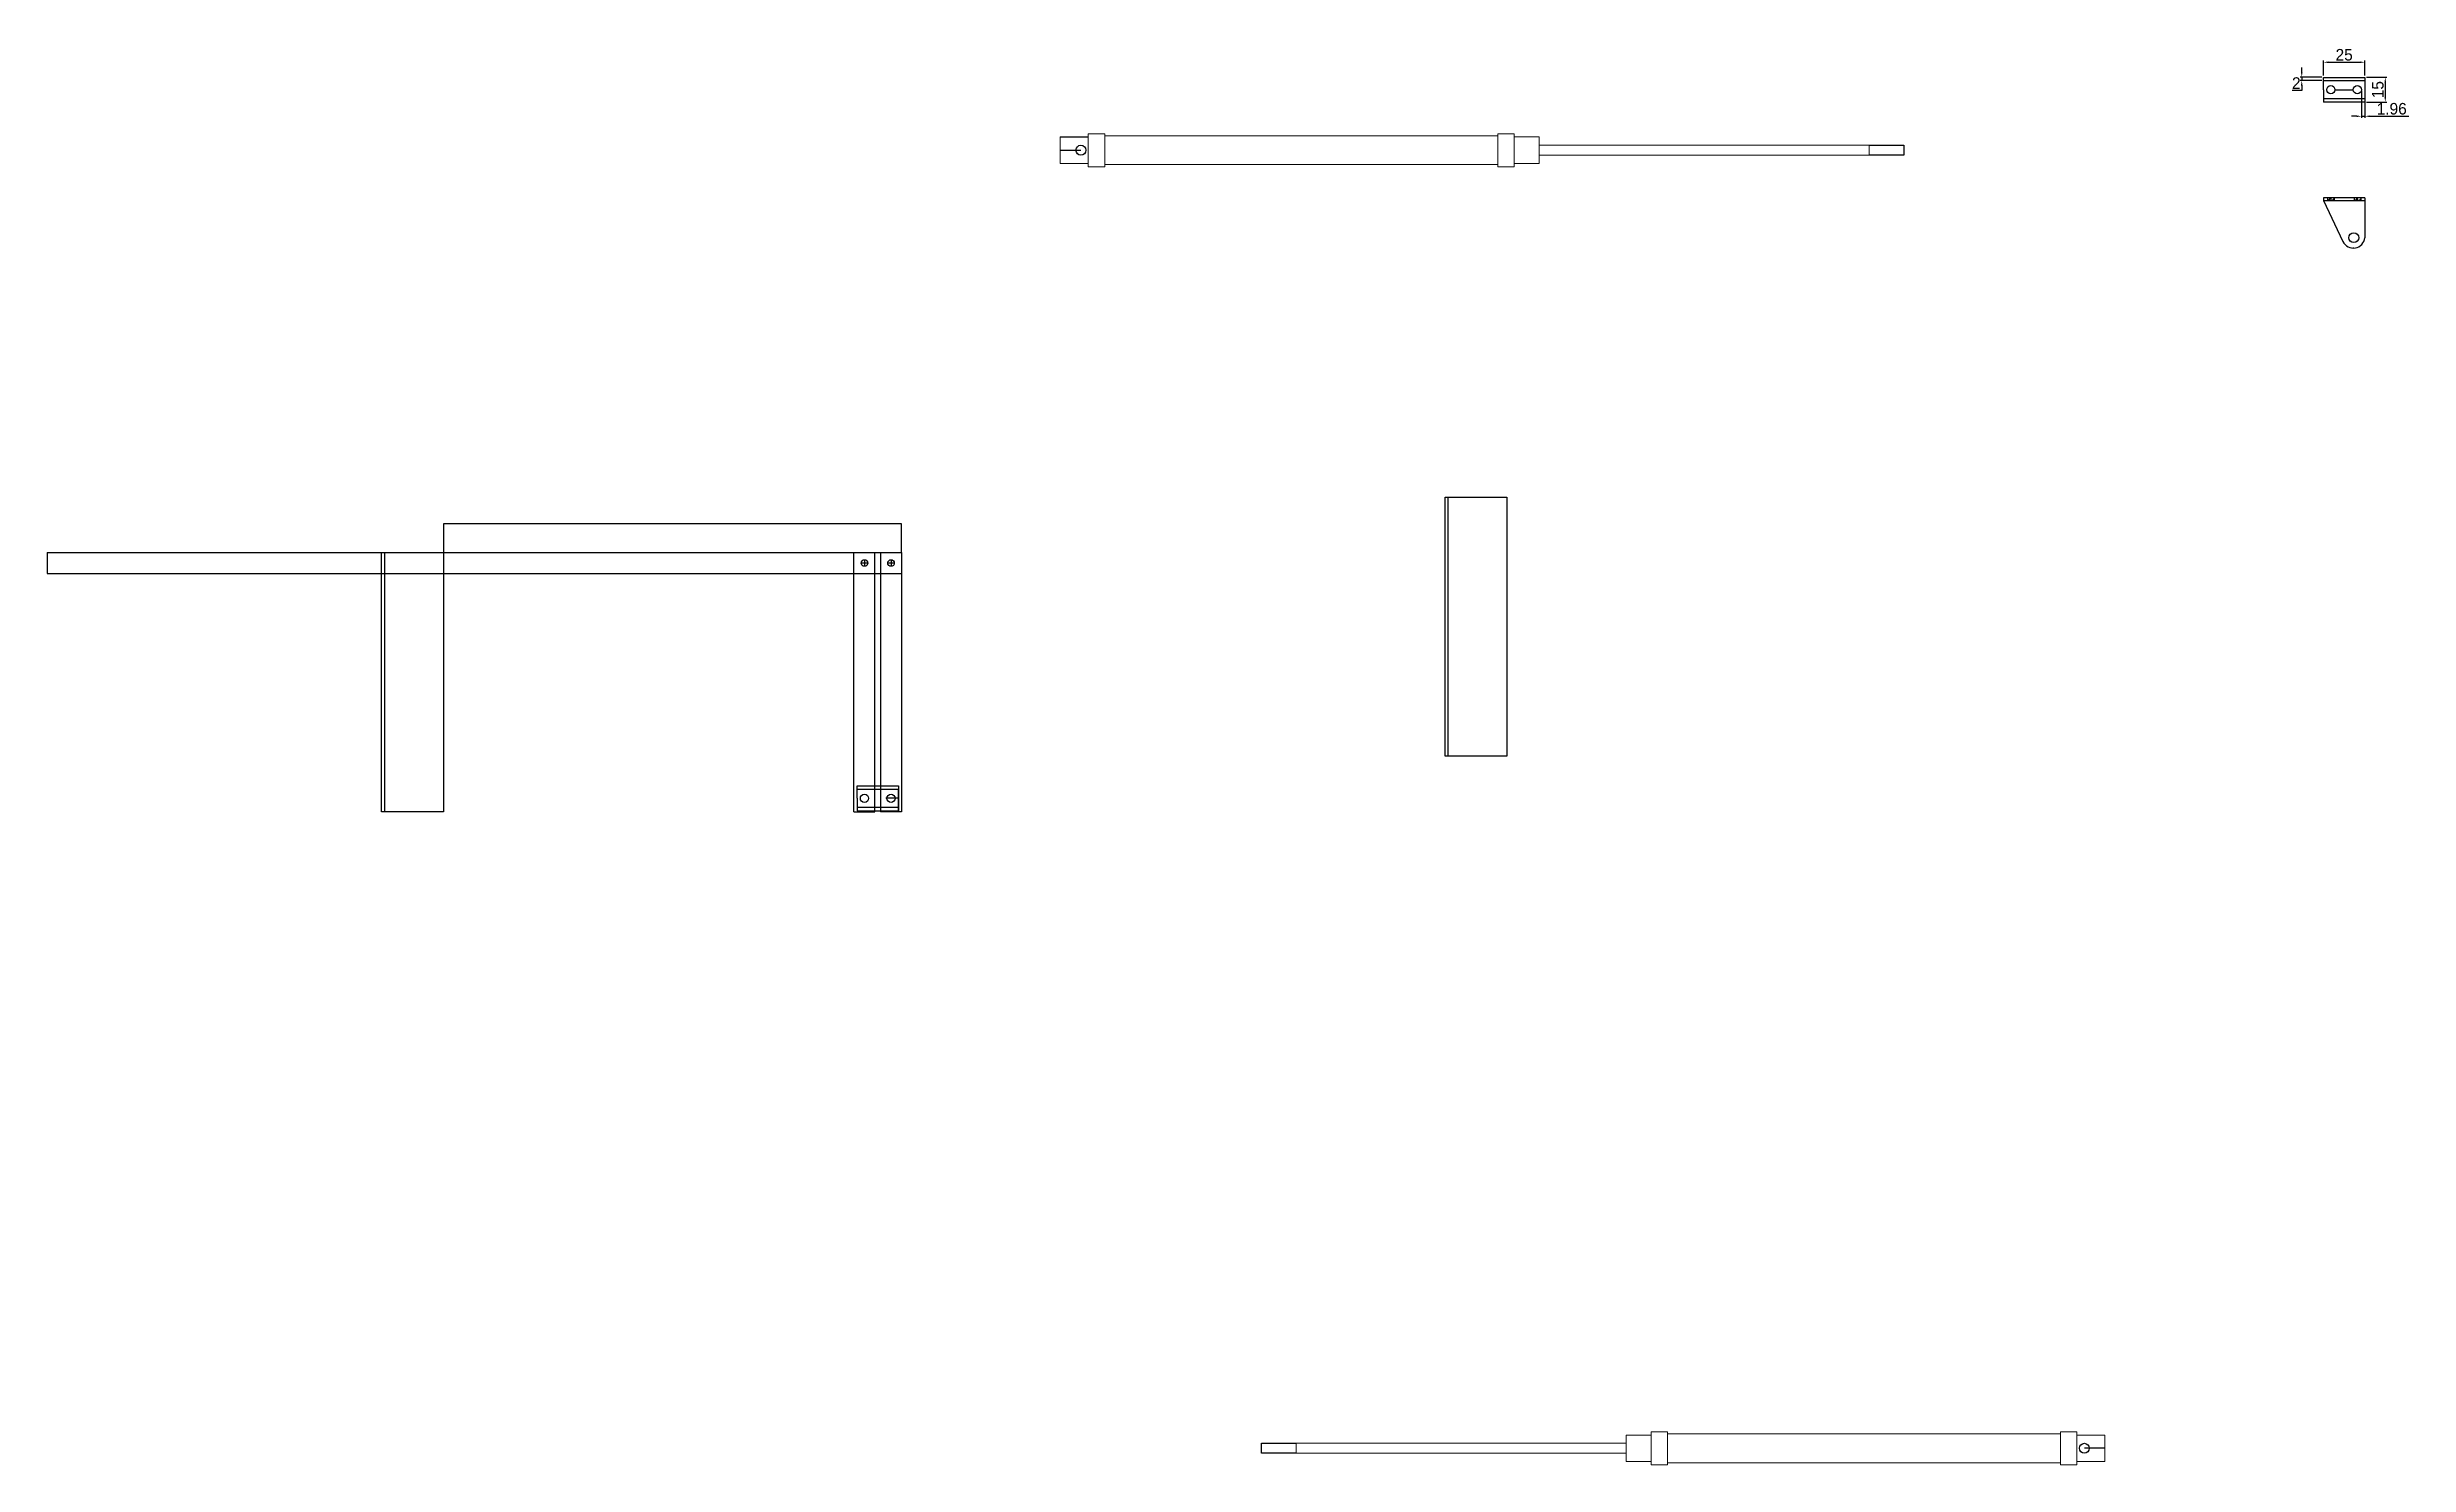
# Model space of a CAD drawing. Header units: millimetres. Extents: x -15418 to 43885, y -27590 to 23052.
# Drawn here: x 18069 to 19499, y -12204 to -11346 of the extents above; entities that cross this region are included whole.
import ezdxf

# ---------------------------------------------------------------- set-up
doc = ezdxf.new("R2010")
doc.units = ezdxf.units.MM
doc.header["$LTSCALE"] = 0.5
doc.layers.get('Defpoints').update_dxf_attribs({"color": 4})
doc.layers.add('Layer1', color=1, linetype='Continuous')
doc.layers.add('Layer2', color=2, linetype='Continuous')
doc.layers.add('Layer9', color=3, linetype='Continuous', lineweight=5)
doc.dimstyles.new('ISO-25', dxfattribs={"dimtxt": 7, "dimasz": 3, "dimexe": 1, "dimexo": 1, "dimgap": 1, "dimtad": 1, "dimtoh": 1, "dimdec": 3, "dimdsep": 46, "dimtxsty": 'Standard', "dimcen": 2.5, "dimadec": 0, "dimazin": 0, "dimtfac": 1, "dimtdec": 3, "dimtmove": 0, "dimatfit": 3, "dimfxl": 1, "dimarcsym": 1})

msp = doc.modelspace()

# ---------------------------------------------------------------- blocks, each defined once
blk = doc.blocks.new('*D241')
at = {"layer": 'Defpoints', "color": 0, "transparency": 16777216}
for p in [(19472.5, -11354.7), (19447.5, -11363.8), (19472.5, -11363.8)]:
    blk.add_point(p, dxfattribs=at)
at = {"layer": 'Layer1', "color": 0, "lineweight": -2, "transparency": 16777216}
for p, q in [((19447.5, -11362.8), (19447.5, -11353.7)), ((19450.5, -11354.7), (19469.5, -11354.7)), ((19472.5, -11362.8), (19472.5, -11353.7))]:
    blk.add_line(p, q, dxfattribs=at)
at = {"layer": 'Layer1', "color": 0, "transparency": 16777216}
for points in [[(19450.5, -11354.2), (19450.5, -11355.2), (19447.5, -11354.7)], [(19469.5, -11354.2), (19469.5, -11355.2), (19472.5, -11354.7)]]:
    blk.add_solid(points, dxfattribs=at)
at = {"layer": 'Layer1', "color": 0, "transparency": 16777216, "insert": (19460, -11350.2), "char_height": 7, "attachment_point": 5}
blk.add_mtext('25', dxfattribs=at)
blk = doc.blocks.new('*D242')
at = {"layer": 'Defpoints', "color": 0, "transparency": 16777216}
for p in [(19472.5, -11363.8), (19472.5, -11378.8), (19484.9, -11378.8)]:
    blk.add_point(p, dxfattribs=at)
at = {"layer": 'Layer1', "color": 0, "lineweight": -2, "transparency": 16777216}
for p, q in [((19473.5, -11363.8), (19485.9, -11363.8)), ((19484.9, -11366.8), (19484.9, -11375.8)), ((19473.5, -11378.8), (19485.9, -11378.8))]:
    blk.add_line(p, q, dxfattribs=at)
at = {"layer": 'Layer1', "color": 0, "transparency": 16777216}
for points in [[(19484.4, -11366.8), (19485.4, -11366.8), (19484.9, -11363.8)], [(19484.4, -11375.8), (19485.4, -11375.8), (19484.9, -11378.8)]]:
    blk.add_solid(points, dxfattribs=at)
at = {"layer": 'Layer1', "color": 0, "transparency": 16777216, "insert": (19480.4, -11371.3), "char_height": 7, "attachment_point": 5, "rotation": 90}
blk.add_mtext('15', dxfattribs=at)
blk = doc.blocks.new('*D243')
at = {"layer": 'Defpoints', "color": 0, "transparency": 16777216}
for p in [(19434.3, -11365.8), (19447.5, -11363.8), (19447.5, -11365.8)]:
    blk.add_point(p, dxfattribs=at)
at = {"layer": 'Layer1', "color": 0, "lineweight": -2, "transparency": 16777216}
for p, q in [((19434.3, -11360.8), (19434.3, -11357.8)), ((19434.3, -11371.8), (19428.6, -11371.8)), ((19446.5, -11363.8), (19433.3, -11363.8)), ((19446.5, -11365.8), (19433.3, -11365.8)), ((19434.3, -11363.8), (19434.3, -11365.8)), ((19434.3, -11368.8), (19434.3, -11371.8))]:
    blk.add_line(p, q, dxfattribs=at)
at = {"layer": 'Layer1', "color": 0, "transparency": 16777216}
for points in [[(19433.8, -11360.8), (19434.8, -11360.8), (19434.3, -11363.8)], [(19433.8, -11368.8), (19434.8, -11368.8), (19434.3, -11365.8)]]:
    blk.add_solid(points, dxfattribs=at)
at = {"layer": 'Layer1', "color": 0, "transparency": 16777216, "insert": (19431, -11367.3), "char_height": 7, "attachment_point": 5}
blk.add_mtext('2', dxfattribs=at)
blk = doc.blocks.new('*D246')
at = {"layer": 'Defpoints', "color": 0, "transparency": 16777216}
for p in [(19470.5, -11371.3), (19472.5, -11371.3), (19472.5, -11387.4)]:
    blk.add_point(p, dxfattribs=at)
at = {"layer": 'Layer1', "color": 0, "lineweight": -2, "transparency": 16777216}
for p, q in [((19470.5, -11372.3), (19470.5, -11388.4)), ((19472.5, -11372.3), (19472.5, -11388.4)), ((19467.5, -11387.4), (19464.5, -11387.4)), ((19470.5, -11387.4), (19472.5, -11387.4)), ((19475.5, -11387.4), (19499.1, -11387.4))]:
    blk.add_line(p, q, dxfattribs=at)
at = {"layer": 'Layer1', "color": 0, "transparency": 16777216}
for points in [[(19467.5, -11386.9), (19467.5, -11387.9), (19470.5, -11387.4)], [(19475.5, -11386.9), (19475.5, -11387.9), (19472.5, -11387.4)]]:
    blk.add_solid(points, dxfattribs=at)
at = {"layer": 'Layer1', "color": 0, "transparency": 16777216, "insert": (19488.8, -11382.9), "char_height": 7, "attachment_point": 5}
blk.add_mtext('1.96', dxfattribs=at)

# ---------------------------------------------------------------- dimensions: what is measured, and where the dimension line sits
at = {"layer": 'Layer1', "transparency": 33554661}
dim = msp.add_linear_dim(base=(19434.2965, -11365.8416), p1=(19447.4643, -11363.8416), p2=(19447.4643, -11365.8416), angle=90, dimstyle='ISO-25', dxfattribs=at)
dim.commit()
dim.dimension.update_dxf_attribs({"geometry": '*D243', "text_midpoint": (19430.9631, -11367.3416)})
for base, p1, p2, picture, middle in [((19472.4643, -11354.6974), (19447.4643, -11363.8416), (19472.4643, -11363.8416), '*D241', (19459.9643, -11350.1974)), ((19472.4643, -11387.3745), (19470.5043, -11371.3416), (19472.4643, -11371.3416), '*D246', (19488.7976, -11382.8745))]:
    dim = msp.add_linear_dim(base=base, p1=p1, p2=p2, dimstyle='ISO-25', dxfattribs=at)
    dim.commit()
    dim.dimension.update_dxf_attribs({"geometry": picture, "text_midpoint": middle})
dim = msp.add_aligned_dim(p1=(19472.4643, -11363.8416), p2=(19472.4643, -11378.8416), distance=12.4569, dimstyle='ISO-25', dxfattribs=at)
dim.commit()
dim.dimension.update_dxf_attribs({"geometry": '*D242', "text_midpoint": (19480.4212, -11371.3416)})

# ---------------------------------------------------------------- hatches: boundary and pattern name
at = {"layer": 'Layer1', "true_color": 0xf8d731, "transparency": 33554661}
h = msp.add_hatch(dxfattribs=at)
h.set_pattern_fill('ANSI31', color=40, scale=0.52)
h.set_pattern_definition([(45, (-4977.661, -26090.3644), (-1.1674333, 1.1674333), [])])
h.paths.add_polyline_path([(19453.9243, -11436.8256), (19449.9243, -11436.8256), (19449.9243, -11438.3256), (19453.9243, -11438.3256)])
h.paths.add_polyline_path([(19470.0043, -11436.8256), (19466.0043, -11436.8256), (19466.0043, -11438.3256), (19470.0043, -11438.3256)])

# ---------------------------------------------------------------- linework, layer by layer
at = {"layer": 'Layer1', "transparency": 33554661}
for p, q in [((19454.4243, -11371.3416), (19465.5043, -11371.3416)), ((18682.2827, -11399.9501), (18699.2827, -11399.9501)), ((18682.2827, -11407.9501), (18694.7827, -11407.9501)), ((19172.2827, -11404.9501), (19193.2827, -11404.9501)), ((19193.2827, -11410.9501), (19172.2827, -11410.9501)), ((19193.2827, -11404.9501), (19193.2827, -11410.9501)), ((19472.4643, -11436.8256), (19447.4643, -11436.8256)), ((19447.4643, -11436.8256), (19447.4643, -11438.3256)), ((19447.4643, -11438.3256), (19459.2831, -11463.2826)), ((19447.4643, -11438.3256), (19472.4643, -11438.3256)), ((19449.9243, -11436.8256), (19449.9243, -11438.3256)), ((19451.9243, -11436.8256), (19451.9243, -11438.3256)), ((19453.9243, -11436.8256), (19453.9243, -11438.3256)), ((19466.0043, -11436.8256), (19466.0043, -11438.3256)), ((19470.0043, -11438.3256), (19466.0043, -11438.3256)), ((19468.0043, -11438.3256), (19468.0043, -11436.8256)), ((19470.0043, -11436.8256), (19470.0043, -11438.3256)), ((19472.4643, -11436.8256), (19472.4643, -11460.9456)), ((19465.8443, -11467.2456), (19465.2643, -11467.2456)), ((18915.3351, -11775.0348), (18915.3351, -11618.0348)), ((18915.3351, -11618.0348), (18952.8351, -11618.0348)), ((18917.3351, -11775.0348), (18917.3351, -11618.0348)), ((18952.8351, -11618.0348), (18952.8351, -11775.0348)), ((18586.1064, -11634.3126), (18308.6064, -11634.3126)), ((18308.6064, -11634.3126), (18308.6064, -11651.6126)), ((18586.1064, -11651.6126), (18586.1064, -11634.3126)), ((18068.6434, -11651.6126), (18586.1064, -11651.6126)), ((18068.6434, -11651.6126), (18068.6434, -11664.3126)), ((18271.1064, -11808.6126), (18271.1064, -11651.6126)), ((18271.1064, -11651.6126), (18308.6064, -11651.6126)), ((18273.1064, -11808.6126), (18273.1064, -11651.6126)), ((18308.6064, -11651.6126), (18308.6064, -11808.6126)), ((18557.3264, -11808.6126), (18557.3264, -11651.6126)), ((18557.3264, -11651.6126), (18570.0264, -11651.6126)), ((18565.6764, -11657.9626), (18561.6764, -11657.9626)), ((18563.6764, -11655.9626), (18563.6764, -11659.9626)), ((18570.0264, -11808.6126), (18570.0264, -11651.6126)), ((18573.4064, -11651.6126), (18586.1064, -11651.6126)), ((18573.4064, -11651.6126), (18573.4064, -11808.6126)), ((18581.7564, -11657.9626), (18577.7564, -11657.9626)), ((18579.7564, -11655.9626), (18579.7564, -11659.9626)), ((18586.1064, -11651.6126), (18586.1064, -11664.3126)), ((18586.1064, -11651.6126), (18586.1064, -11808.6126)), ((18068.6434, -11664.3126), (18586.1064, -11664.3126)), ((18952.8351, -11775.0348), (18915.3351, -11775.0348)), ((18584.2164, -11800.4626), (18576.7164, -11800.4626)), ((18584.2164, -11807.9626), (18584.2164, -11795.2626)), ((18308.6064, -11808.6126), (18271.1064, -11808.6126)), ((18557.3264, -11808.6126), (18570.0264, -11808.6126)), ((18586.1064, -11808.6126), (18573.4064, -11808.6126)), ((18804.1242, -12197.073), (18804.1242, -12191.073)), ((18804.1242, -12191.073), (18825.1242, -12191.073)), ((18825.1242, -12197.073), (18804.1242, -12197.073)), ((19315.1242, -12194.073), (19302.6242, -12194.073))]:
    msp.add_line(p, q, dxfattribs=at)
for centre, radius in [((18694.7827, -11407.9501), 3), ((19465.8443, -11460.9456), 3), ((18563.6764, -11657.9626), 2), ((18579.7564, -11657.9626), 2), ((19302.6242, -12194.073), 3)]:
    msp.add_circle(centre, radius, dxfattribs=at)
msp.add_arc((19465.5543, -11460.3127), 6.9389, 205.3405781, 354.7671247, dxfattribs=at)
at = {"layer": 'Layer2', "transparency": 33554661}
for p, q in [((19447.4643, -11371.3416), (19447.4643, -11363.8416)), ((19447.4643, -11363.8416), (19472.4643, -11363.8416)), ((19447.4643, -11365.8416), (19472.4643, -11365.8416)), ((19447.4643, -11371.3416), (19447.4643, -11378.8416)), ((19472.4643, -11363.8416), (19472.4643, -11378.8416)), ((19472.4643, -11376.8416), (19447.4643, -11376.8416)), ((19472.4643, -11378.8416), (19447.4643, -11378.8416)), ((18559.2164, -11800.4626), (18559.2164, -11792.9626)), ((18559.2164, -11792.9626), (18584.2164, -11792.9626)), ((18559.2164, -11794.9626), (18584.2164, -11794.9626)), ((18559.2164, -11800.4626), (18559.2164, -11807.9626)), ((18584.2164, -11792.9626), (18584.2164, -11807.9626)), ((18584.2164, -11805.9626), (18559.2164, -11805.9626)), ((18559.2164, -11807.9626), (18584.2164, -11807.9626))]:
    msp.add_line(p, q, dxfattribs=at)
for centre in [(19451.9243, -11371.3416), (19468.0043, -11371.3416), (18563.6764, -11800.4626), (18579.7564, -11800.4626)]:
    msp.add_circle(centre, 2.5, dxfattribs=at)
at = {"layer": 'Layer9', "transparency": 33554661}
for p, q in [((18682.2827, -11415.9501), (18682.2827, -11399.9501)), ((18709.2827, -11397.9501), (18699.2827, -11397.9501)), ((18699.2827, -11397.9501), (18699.2827, -11417.9501)), ((18709.2827, -11417.9501), (18709.2827, -11397.9501)), ((18709.2827, -11416.7001), (18709.2827, -11399.2001)), ((18709.2827, -11399.2001), (18947.2827, -11399.2001)), ((18947.2827, -11417.9501), (18947.2827, -11397.9501)), ((18947.2827, -11397.9501), (18957.2827, -11397.9501)), ((18947.2827, -11416.7001), (18947.2827, -11399.2001)), ((18957.2827, -11397.9501), (18957.2827, -11417.9501)), ((18972.2827, -11399.9501), (18957.2827, -11399.9501)), ((18972.2827, -11407.9501), (18972.2827, -11399.9501)), ((18972.2827, -11399.9501), (18972.2827, -11415.9501)), ((18972.2827, -11404.9501), (18972.2827, -11410.9501)), ((19172.2827, -11404.9501), (18972.2827, -11404.9501)), ((18972.2827, -11410.9501), (19172.2827, -11410.9501)), ((19172.2827, -11410.9501), (19172.2827, -11404.9501)), ((18682.2827, -11415.9501), (18699.2827, -11415.9501)), ((18699.2827, -11417.9501), (18709.2827, -11417.9501)), ((18709.2827, -11416.7001), (18947.2827, -11416.7001)), ((18957.2827, -11417.9501), (18947.2827, -11417.9501)), ((18972.2827, -11415.9501), (18957.2827, -11415.9501)), ((19025.1242, -12202.073), (19025.1242, -12186.073)), ((19025.1242, -12186.073), (19040.1242, -12186.073)), ((19040.1242, -12204.073), (19040.1242, -12184.073)), ((19040.1242, -12184.073), (19050.1242, -12184.073)), ((19050.1242, -12184.073), (19050.1242, -12204.073)), ((19050.1242, -12185.323), (19050.1242, -12202.823)), ((19288.1242, -12185.323), (19050.1242, -12185.323)), ((19288.1242, -12184.073), (19288.1242, -12204.073)), ((19298.1242, -12184.073), (19288.1242, -12184.073)), ((19288.1242, -12185.323), (19288.1242, -12202.823)), ((19298.1242, -12204.073), (19298.1242, -12184.073)), ((19315.1242, -12186.073), (19298.1242, -12186.073)), ((19315.1242, -12186.073), (19315.1242, -12202.073)), ((19025.1242, -12191.073), (18825.1242, -12191.073)), ((18825.1242, -12191.073), (18825.1242, -12197.073)), ((18825.1242, -12197.073), (19025.1242, -12197.073)), ((19025.1242, -12197.073), (19025.1242, -12191.073)), ((19025.1242, -12194.073), (19025.1242, -12202.073)), ((19025.1242, -12202.073), (19040.1242, -12202.073)), ((19050.1242, -12204.073), (19040.1242, -12204.073)), ((19288.1242, -12202.823), (19050.1242, -12202.823)), ((19288.1242, -12204.073), (19298.1242, -12204.073)), ((19315.1242, -12202.073), (19298.1242, -12202.073))]:
    msp.add_line(p, q, dxfattribs=at)

msp.set_redraw_order([(e.dxf.handle, doc.entitydb.next_handle()) for e in msp.query("TEXT MTEXT ATTDEF DIMENSION ARC_DIMENSION")])  # texts and dimensions are drawn at this point

doc.saveas('drawing.dxf')
